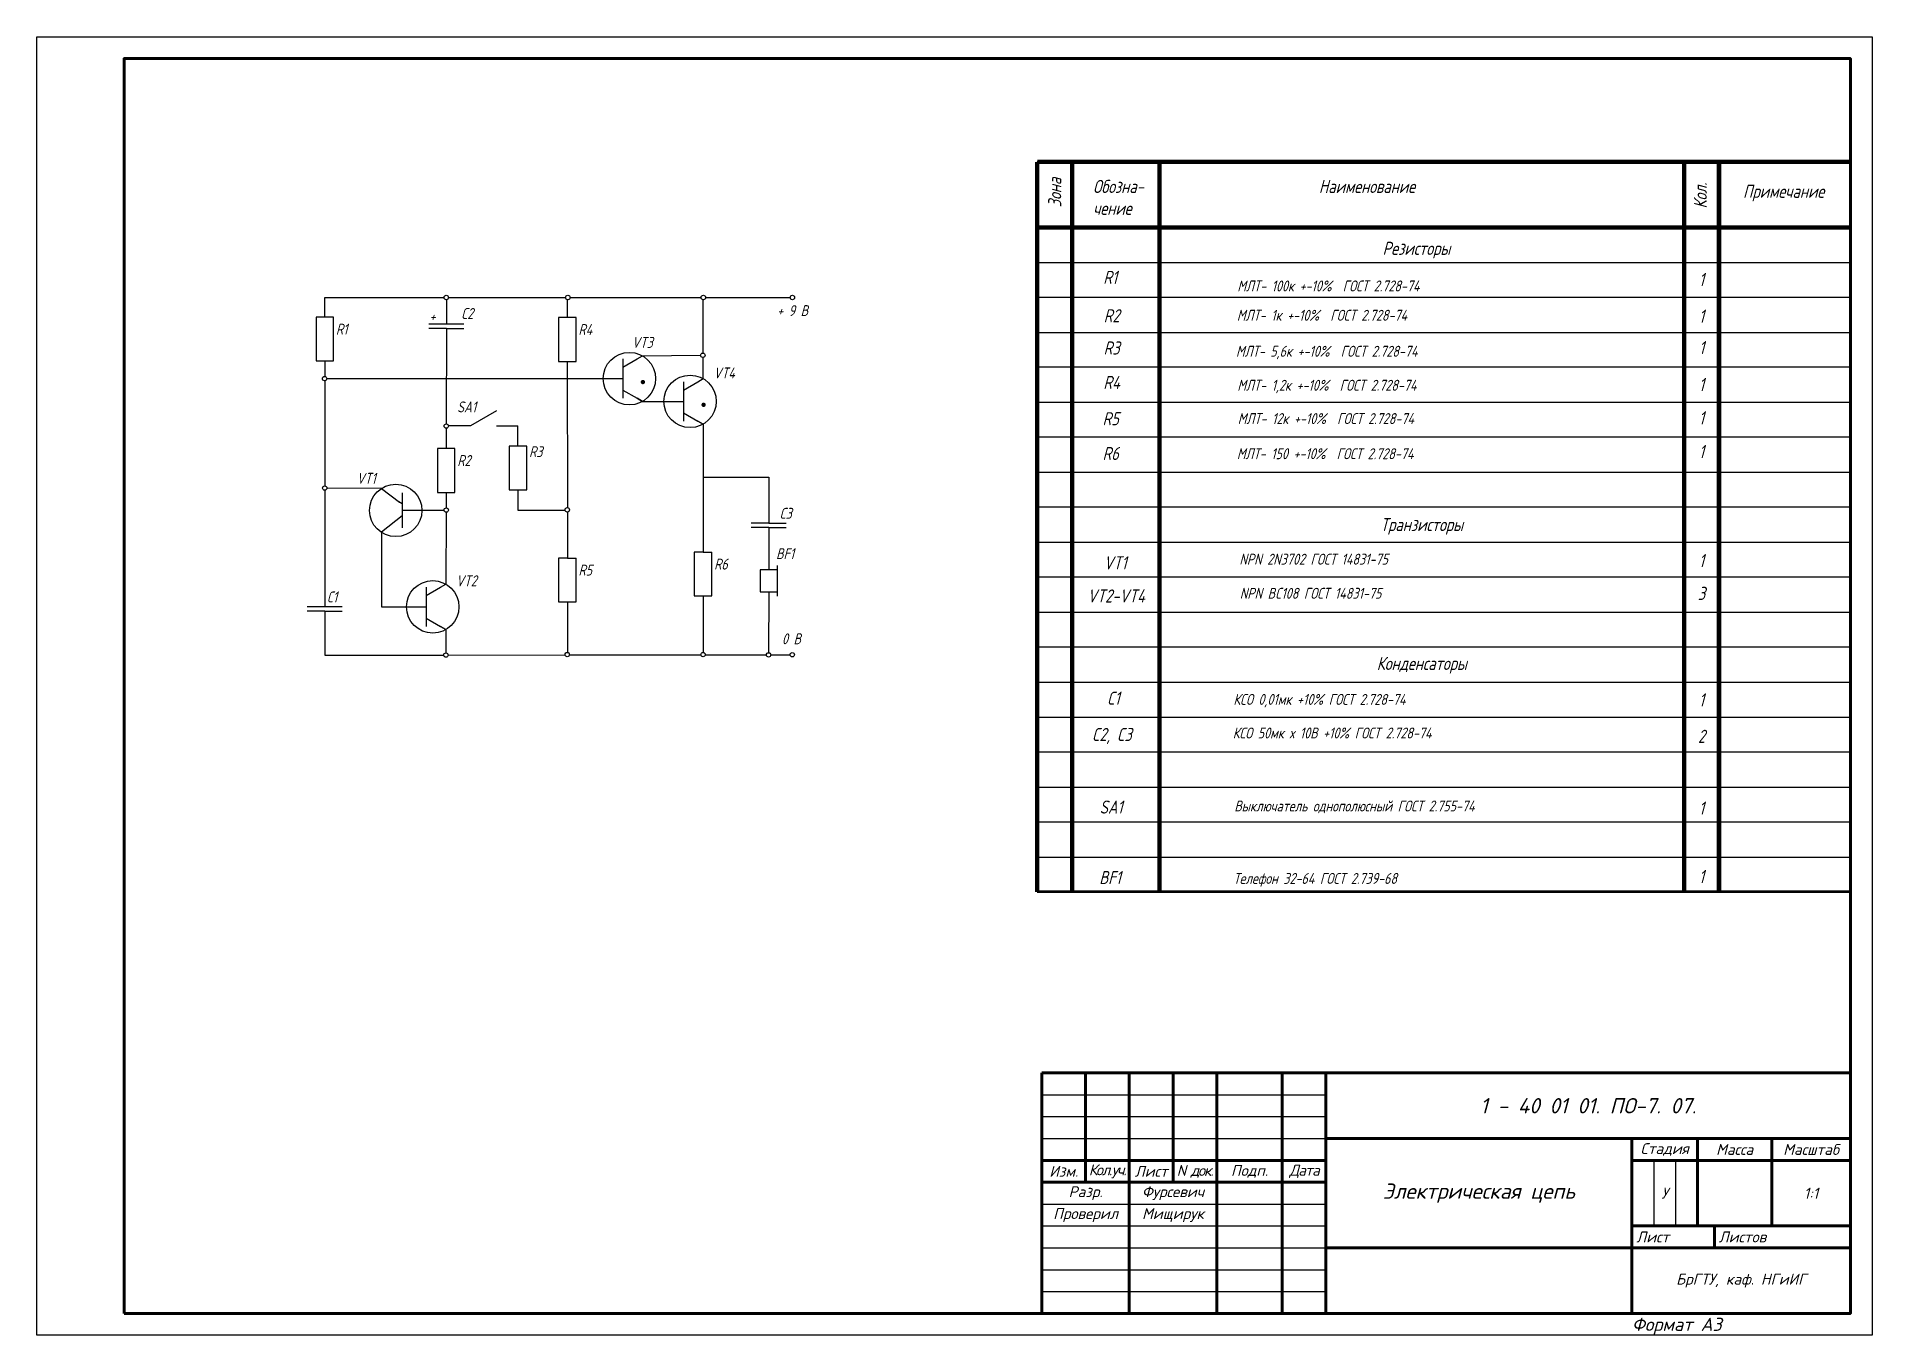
# Model space of a CAD drawing. Header units: millimetres. Extents: x -2 to 3464, y -388 to 765.
# Drawn here: x 3044.5 to 3464.5, y -367.8 to -70.8 of the extents above; entities that cross this region are included whole.
import ezdxf

# ---------------------------------------------------------------- set-up
doc = ezdxf.new("R2010")
doc.units = ezdxf.units.MM
doc.styles.add('DIMENTION', font='isocpeur.ttf', dxfattribs={"width": 0.8, "oblique": 15})
doc.styles.add('GOST-2.304_Type-B', font='isocpeui.ttf')

msp = doc.modelspace()

# ---------------------------------------------------------------- texts
at = {"color": 7, "style": 'GOST-2.304_Type-B'}
msp.add_text('Формат A3', height=3, dxfattribs=at).set_placement((3409.47, -366.778))
at = {"color": 7, "lineweight": -3, "attachment_point": 1, "style": 'DIMENTION'}
for s, width, insert, char_height, rotation in [('Зона', 38.00147, (3275.911, -109.797), 3, 90), ('Кол.', 57.95832, (3423.627, -110.082), 3, 90), ('+', 11.94641, (3136.222, -136.496), 2.5, 180)]:
    msp.add_mtext_dynamic_manual_height_columns(s, width=width, gutter_width=12.5, heights=[0], dxfattribs=dict(at, insert=insert, char_height=char_height, rotation=rotation))
for s, width, heights, insert, char_height in [('Обозна-\\Pчение', 17.26878, [0], (3286.186, -103.522), 3), ('\\pxqc;Наименование', 94.9085, [0], (3301.393, -103.522), 3), ('Примечание', 20.02591, [0], (3434.901, -104.628), 3), ('Резисторы', 32.49746, [0], (3352.414, -117.685), 3), ('R1', 15.33552, [0], (3288.503, -124.316), 3), ('\\pxqc;1', 8, [0], (3421.393, -124.799), 3), (' МЛТ- 100к +-10%  ГОСТ 2.728-74', 58.68919, [0], (3317.905, -126.527), 2.5), ('С2', 2.78696, [0], (3141.641, -132.831), 2.5), ('+ 9 B', 11.48784, [2.861], (3213.877, -132.171), 2.5), ('R2', 7.82267, [0], (3288.609, -133.09), 3), (' МЛТ- 1к +-10%  ГОСТ 2.728-74', 58.68919, [0], (3317.803, -133.234), 2.5), ('\\pxqc;1', 8, [0], (3421.393, -133.189), 3), ('R1', 29.39532, [0], (3112.93, -136.411), 2.5), ('R4', 29.39532, [0], (3168.418, -136.496), 2.5), ('VT3', 6.06857, [0], (3180.661, -139.45), 2.5), ('\\pxqc; R3', 20, [0], (3279.654, -140.47), 3), (' МЛТ- 5,6к +-10%  ГОСТ 2.728-74', 58.68919, [0], (3317.599, -141.466), 2.5), ('\\pxqc;1', 8.0569, [0], (3421.393, -140.377), 3), ('VT4', 6.06857, [0], (3199.326, -146.429), 2.5), ('R4', 5.91971, [0], (3288.521, -148.35), 3), (' МЛТ- 1,2к +-10%  ГОСТ 2.728-74', 58.68919, [0], (3317.905, -149.241), 2.5), ('\\pxqc;1', 8, [0], (3421.393, -148.827), 3), ('SA1', 6.06857, [0], (3140.657, -154.193), 2.5), ('R5', 14.54487, [0], (3288.343, -156.642), 3), (' МЛТ- 12к +-10%  ГОСТ 2.728-74', 58.68919, [0], (3318.006, -156.863), 2.5), ('\\pxqc;1', 8, [0], (3421.393, -156.456), 3), ('R2', 29.39532, [0], (3140.712, -166.458), 2.5), ('R3', 29.39532, [0], (3157.128, -164.434), 2.5), ('R6', 14.54487, [0], (3288.343, -164.601), 3), (' МЛТ- 150 +-10%  ГОСТ 2.728-74', 71.24443, [0], (3317.802, -164.901), 2.5), ('\\pxqc;1', 8, [0], (3421.393, -164.166), 3), ('VT1', 6.06857, [0], (3117.678, -170.531), 2.5), ('С3', 2.78696, [0], (3214.494, -178.534), 2.5), ('\\pxqc;Транзисторы', 120, [0], (3301.393, -180.853), 3), ('BF1', 6.06857, [0], (3213.636, -187.766), 2.5), ('R5', 29.39532, [0], (3168.434, -191.52), 2.5), ('R6', 29.39532, [0], (3199.476, -190.151), 2.5), ('VT1', 36.18738, [0], (3288.607, -189.602), 3), ('\\pxqc;NPN 2N3702 ГОСТ 14831-75', 37.29559, [0], (3318.007, -189.023), 2.5), ('\\pxqc;1', 8, [0], (3421.393, -189.1), 3), ('VT2', 6.06857, [0], (3140.413, -193.963), 2.5), ('VT2-VT4', 6.60315, [0], (3284.866, -197.182), 3), ('\\pxqc;NPN BC108 ГОСТ 14831-75', 36.07278, [0], (3317.905, -196.826), 2.5), ('\\pxqc;3', 8, [0], (3421.393, -196.6), 3), ('С1', 2.78696, [0], (3110.911, -197.656), 2.5), ('0 B', 6.06857, [0], (3214.995, -207.236), 2.5), ('\\pxqc;Конденсаторы', 120, [0], (3301.393, -212.62), 3), ('C1', 30.51678, [0], (3289.349, -220.565), 3), ('КСО 0,01мк +10% ГОСТ 2.728-74', 66.78989, [0], (3318.293, -221.097), 2.5), ('\\pxqc;1', 8, [0], (3421.393, -220.964), 3), ('C2, C3', 30.51678, [0], (3285.902, -228.867), 3), ('КСО 50мк х 10В +10% ГОСТ 2.728-74', 66.78989, [0], (3318.14, -228.779), 2.5), ('\\pxqc;2', 8, [0], (3421.393, -229.283), 3), ('SA1', 18.533, [0], (3287.676, -245.465), 3), ('Выключатель однополюсный ГОСТ 2.755-74', 74.11475, [0], (3318.49, -245.476), 2.5), ('\\pxqc;1', 8, [0], (3421.393, -245.705), 3), ('BF1', 9.09736, [0], (3287.584, -261.59), 3), ('Телефон 32-64 ГОСТ 2.739-68', 59.42331, [0], (3318.293, -262.042), 2.5), ('\\pxqc;1', 8, [0], (3421.393, -261.364), 3)]:
    msp.add_mtext_dynamic_manual_height_columns(s, width=width, gutter_width=12.5, heights=heights, dxfattribs=dict(at, insert=insert, char_height=char_height))
at = {"color": 7, "linetype": 'Continuous', "style": 'GOST-2.304_Type-B'}
for s, insert, char_height, width, attachment_point in [('1 - 40 01 01. ПО-7. 07. ', (3399.47, -315.278), 3.5, 117, 5), ('Стадия', (3416.97, -325.278), 2.5, 13, 5), ('Масса', (3432.97, -325.278), 2.5, 15, 5), ('Масштаб', (3450.47, -325.278), 2.5, 16, 5), ('Изм.', (3279.47, -330.278), 2.5, 8, 5), ('{\\T0.8;Кол.уч.}', (3289.47, -330.278), 2.5, 9, 5), ('Лист', (3299.47, -330.278), 2.5, 8, 5), ('{\\T0.8;N док.}', (3309.47, -330.278), 2.5, 9, 5), ('Подп.', (3321.97, -330.278), 2.5, 13, 5), ('{\\T0.9;Дата}', (3334.47, -330.278), 2.5, 8, 5), ('Разр.', (3284.47, -335.278), 2.5, 18, 5), ('Фурсевич', (3304.47, -335.278), 2.5, 18, 5), ('\\pxqc;Электрическая цепь', (3374.47, -335.278), 3.5, 67, 5), ('У', (3416.97, -335.278), 2.5, 3, 5), ('1:1', (3450.47, -335.278), 2.5, 16, 5), ('Проверил', (3284.47, -340.278), 2.5, 18, 5), ('Мищирук', (3304.47, -340.278), 2.5, 18, 5), ('Лист', (3410.47, -345.278), 2.5, 16.86364, 4), ('Листов', (3429.333, -345.278), 2.5, 29.13636, 4), ('БрГТУ, каф. НГиИГ', (3434.47, -355.278), 2.5, 48, 5)]:
    msp.add_mtext(s, dxfattribs=dict(at, insert=insert, char_height=char_height, width=width, attachment_point=attachment_point))

# ---------------------------------------------------------------- hatches: boundary and pattern name
at = {"lineweight": -3}
h = msp.add_hatch(color=7, dxfattribs=at)
h.set_gradient(color1=(255, 255, 255), tint=1)
h.paths.add_polyline_path([(3183.671, -149.766, 1), (3182.671, -149.766, 1)])
h = msp.add_hatch(color=7, dxfattribs=at)
h.set_gradient(color1=(255, 255, 255), tint=1)
h.paths.add_polyline_path([(3197.555, -154.962, 1), (3196.555, -154.962, 1)])

# ---------------------------------------------------------------- linework, layer by layer
at = {"color": 7, "lineweight": -3}
for p, q in [((3459.393, -99.392), (3273.393, -99.392)), ((3273.393, -99.392), (3273.393, -255.083)), ((3273.393, -99.392), (3273.393, -114.392)), ((3273.393, -99.392), (3281.393, -99.392)), ((3281.393, -99.392), (3281.393, -255.083)), ((3281.393, -99.392), (3301.393, -99.392)), ((3301.393, -99.392), (3301.393, -255.083)), ((3301.393, -99.392), (3421.393, -99.392)), ((3421.393, -99.392), (3421.393, -255.083)), ((3421.393, -99.392), (3429.393, -99.392)), ((3429.393, -99.392), (3429.393, -255.083)), ((3273.393, -114.392), (3459.393, -114.392)), ((3273.393, -114.392), (3273.393, -122.392)), ((3273.393, -122.392), (3459.393, -122.392)), ((3459.393, -122.392), (3459.393, -130.392)), ((3138.203, -130.921), (3138.2, -136.496)), ((3459.393, -130.392), (3273.393, -130.392)), ((3273.393, -130.392), (3273.393, -138.392)), ((3142.2, -136.496), (3134.2, -136.496)), ((3138.2, -137.496), (3134.2, -137.496)), ((3138.2, -137.496), (3142.2, -137.496)), ((3273.393, -138.392), (3459.393, -138.392)), ((3459.393, -138.392), (3459.393, -138.392)), ((3459.393, -138.392), (3459.393, -146.392)), ((3178.58, -144.482), (3178.58, -153.482)), ((3178.58, -146.384), (3181.874, -144.482)), ((3181.874, -144.482), (3183.08, -143.786)), ((3459.393, -146.392), (3273.393, -146.392)), ((3273.393, -146.392), (3273.393, -154.392)), ((3174.08, -148.982), (3178.58, -148.982)), ((3178.58, -148.982), (3178.58, -151.58)), ((3192.463, -149.678), (3192.463, -158.678)), ((3192.463, -151.58), (3195.758, -149.678)), ((3195.758, -149.678), (3196.963, -148.982)), ((3178.58, -151.58), (3181.874, -153.482)), ((3181.874, -153.482), (3183.08, -154.178)), ((3192.463, -154.178), (3192.463, -156.776)), ((3273.393, -154.392), (3459.393, -154.392)), ((3459.393, -154.392), (3459.393, -162.392)), ((3192.463, -156.776), (3195.758, -158.678)), ((3195.758, -158.678), (3196.963, -159.374)), ((3459.393, -162.392), (3273.393, -162.392)), ((3273.393, -162.392), (3273.393, -170.392)), ((3273.393, -170.392), (3459.393, -170.392)), ((3459.393, -170.392), (3459.393, -178.392)), ((3459.393, -178.392), (3273.393, -178.392)), ((3273.393, -178.392), (3273.393, -186.392)), ((3273.393, -186.392), (3459.393, -186.392)), ((3459.393, -186.392), (3459.393, -194.392)), ((3133.584, -196.681), (3133.584, -205.681)), ((3133.584, -198.583), (3136.879, -196.681)), ((3136.879, -196.681), (3138.084, -195.985)), ((3459.393, -194.392), (3273.393, -194.392)), ((3273.393, -194.392), (3273.393, -202.392)), ((3114.39, -201.178), (3106.39, -201.178)), ((3133.584, -201.181), (3133.584, -203.779)), ((3110.39, -202.178), (3106.39, -202.178)), ((3110.39, -202.178), (3114.39, -202.178)), ((3110.39, -202.178), (3110.39, -212.199)), ((3133.584, -203.779), (3136.879, -205.681)), ((3136.879, -205.681), (3138.084, -206.377)), ((3273.393, -202.392), (3459.393, -202.392)), ((3459.393, -202.392), (3459.393, -210.392)), ((3459.393, -210.392), (3273.393, -210.392)), ((3273.393, -210.392), (3273.393, -218.392)), ((3273.393, -218.392), (3459.393, -218.392)), ((3273.393, -218.392), (3273.393, -226.392)), ((3273.393, -226.392), (3459.393, -226.392)), ((3459.393, -226.392), (3459.393, -234.392)), ((3459.393, -234.392), (3273.393, -234.392)), ((3273.393, -234.392), (3273.393, -242.392)), ((3273.393, -242.392), (3459.393, -242.392)), ((3459.393, -242.392), (3459.393, -250.392)), ((3459.393, -250.392), (3273.393, -250.392)), ((3273.393, -250.392), (3273.393, -258.392)), ((3273.393, -258.392), (3459.393, -258.392)), ((3459.393, -258.392), (3459.393, -266.392)), ((3273.393, -266.392), (3273.393, -266.392))]:
    msp.add_line(p, q, dxfattribs=at)
at = {"color": 7}
for p, q in [((3110.385, -134.942), (3110.385, -130.422)), ((3110.385, -130.422), (3137.675, -130.422)), ((3138.675, -130.408), (3165.493, -130.421)), ((3156.274, -130.422), (3165.493, -130.422)), ((3165.916, -134.942), (3165.916, -130.966)), ((3166.493, -130.422), (3196.501, -130.425)), ((3196.964, -143.15), (3197, -130.925)), ((3197.501, -130.425), (3216.888, -130.425)), ((3108.385, -134.942), (3108.385, -144.942)), ((3112.385, -134.942), (3108.385, -134.942)), ((3112.385, -144.942), (3112.385, -134.942)), ((3138.2, -137.496), (3138.173, -159.335)), ((3163.873, -135.027), (3163.873, -145.027)), ((3167.873, -135.027), (3163.873, -135.027)), ((3167.873, -145.027), (3167.873, -135.027)), ((3108.385, -144.942), (3112.385, -144.942)), ((3110.385, -144.942), (3110.385, -148.485)), ((3163.873, -145.027), (3167.873, -145.027)), ((3165.873, -145.027), (3165.884, -178.485)), ((3183.08, -143.786), (3196.388, -143.648)), ((3196.963, -148.982), (3196.964, -144.138)), ((3110.385, -149.479), (3110.385, -173.5)), ((3110.829, -148.982), (3178.58, -148.982)), ((3183.08, -154.178), (3192.463, -154.178)), ((3149.704, -156.31), (3143.704, -159.81)), ((3196.963, -159.374), (3196.979, -188.682)), ((3138.172, -160.334), (3138.166, -164.989)), ((3143.704, -159.81), (3138.691, -159.811)), ((3149.704, -159.81), (3154.583, -159.81)), ((3154.583, -164.386), (3154.583, -159.81)), ((3136.166, -164.989), (3136.166, -174.989)), ((3140.166, -164.989), (3136.166, -164.989)), ((3140.166, -174.989), (3140.166, -164.989)), ((3152.583, -164.386), (3152.583, -174.386)), ((3156.583, -164.386), (3152.583, -164.386)), ((3156.583, -174.386), (3156.583, -164.386)), ((3196.971, -171.483), (3211.972, -171.483)), ((3211.972, -171.483), (3211.972, -182.056)), ((3110.385, -174.5), (3110.385, -201.181)), ((3123.367, -174.122), (3110.875, -174.013)), ((3123.367, -174.122), (3127.515, -177.269)), ((3128.117, -175.122), (3128.117, -183.122)), ((3136.166, -174.989), (3140.166, -174.989)), ((3138.166, -174.989), (3138.156, -178.549)), ((3152.583, -174.386), (3156.583, -174.386)), ((3154.583, -174.386), (3154.584, -179.032)), ((3128.117, -180.372), (3123.367, -184.122)), ((3137.617, -179.122), (3128.117, -179.122)), ((3138.153, -179.549), (3138.107, -195.998)), ((3154.584, -179.045), (3165.37, -179.037)), ((3165.885, -179.484), (3165.888, -190.052)), ((3123.367, -184.122), (3123.367, -201.181)), ((3211.972, -182.056), (3207.972, -182.056)), ((3211.972, -183.056), (3207.972, -183.056)), ((3211.972, -182.056), (3215.972, -182.056)), ((3211.972, -183.056), (3215.972, -183.056)), ((3211.972, -183.056), (3211.972, -192.721)), ((3196.93, -188.682), (3194.93, -188.682)), ((3194.93, -188.682), (3194.93, -198.682)), ((3196.93, -188.682), (3198.93, -188.682)), ((3198.93, -198.682), (3198.93, -188.682)), ((3165.888, -190.052), (3163.888, -190.052)), ((3163.888, -190.052), (3163.888, -200.052)), ((3165.888, -190.052), (3167.888, -190.052)), ((3167.888, -200.052), (3167.888, -190.052)), ((3211.972, -192.721), (3209.972, -192.721)), ((3209.972, -192.721), (3209.972, -197.721)), ((3213.972, -192.721), (3211.972, -192.721)), ((3213.972, -198.721), (3213.972, -191.721)), ((3123.367, -201.181), (3133.584, -201.181)), ((3163.888, -200.052), (3167.888, -200.052)), ((3165.888, -200.052), (3165.883, -211.583)), ((3194.93, -198.682), (3198.93, -198.682)), ((3196.93, -198.682), (3196.933, -211.605)), ((3209.972, -197.721), (3213.972, -197.721)), ((3211.972, -197.721), (3211.932, -211.659)), ((3138.084, -206.377), (3138.087, -211.708)), ((3110.39, -212.199), (3137.587, -212.199)), ((3138.587, -212.199), (3165.377, -212.17)), ((3166.362, -212.169), (3196.436, -212.162)), ((3197.429, -212.162), (3211.431, -212.159)), ((3212.431, -212.158), (3216.856, -212.157))]:
    msp.add_line(p, q, dxfattribs=at)
at = {"color": 7, "lineweight": 60}
for p in [(3459.47, -252.778), (3274.47, -307.778)]:
    msp.add_line(p, (3459.47, -307.778), dxfattribs=at)
at = {"color": 7, "lineweight": 53}
msp.add_line((3459.393, -266.392), (3273.393, -266.392), dxfattribs=at)
at = {"color": 7, "linetype": 'Continuous', "lineweight": 60}
for p, q in [((3274.47, -307.778), (3459.47, -307.778)), ((3274.47, -307.778), (3274.47, -362.778)), ((3284.47, -307.778), (3284.47, -332.778)), ((3294.47, -307.778), (3294.47, -362.778)), ((3304.47, -307.778), (3304.47, -332.778)), ((3314.47, -307.778), (3314.47, -362.778)), ((3329.47, -307.778), (3329.47, -362.778)), ((3339.47, -307.778), (3339.47, -362.778)), ((3459.47, -307.778), (3459.47, -362.778)), ((3339.47, -322.778), (3459.47, -322.778)), ((3409.47, -322.778), (3409.47, -362.778)), ((3424.47, -322.778), (3424.47, -342.778)), ((3441.47, -322.778), (3441.47, -342.778)), ((3274.47, -327.778), (3339.47, -327.778)), ((3409.47, -327.778), (3459.47, -327.778)), ((3274.47, -332.778), (3339.47, -332.778)), ((3409.47, -342.778), (3459.47, -342.778)), ((3428.333, -342.778), (3428.333, -347.778)), ((3339.47, -347.778), (3459.47, -347.778)), ((3274.47, -362.778), (3459.47, -362.778))]:
    msp.add_line(p, q, dxfattribs=at)
at = {"color": 7, "linetype": 'Continuous'}
for p, q in [((3274.47, -312.778), (3339.47, -312.778)), ((3274.47, -317.778), (3339.47, -317.778)), ((3274.47, -322.778), (3339.47, -322.778)), ((3414.47, -327.778), (3414.47, -342.778)), ((3419.47, -327.778), (3419.47, -342.778)), ((3274.47, -337.778), (3339.47, -337.778)), ((3274.47, -342.778), (3339.47, -342.778)), ((3274.47, -347.778), (3339.47, -347.778)), ((3274.47, -352.778), (3339.47, -352.778)), ((3274.47, -357.778), (3339.47, -357.778))]:
    msp.add_line(p, q, dxfattribs=at)
at = {"color": 7}
msp.add_lwpolyline([(3044.47, -367.778), (3044.47, -70.778), (3464.47, -70.778), (3464.47, -367.778), (3044.47, -367.778)], dxfattribs=at)
at = {"color": 7, "lineweight": 60}
msp.add_lwpolyline([(3064.47, -362.778), (3064.47, -75.778), (3459.47, -75.778), (3459.47, -362.778), (3064.47, -362.778)], dxfattribs=at)
at = {"color": 7, "lineweight": -3}
for points, const_width in [([(3273.393, -99.392), (3273.393, -255.083)], 1), ([(3459.393, -99.392), (3273.393, -99.392)], 1), ([(3459.393, -99.392), (3273.393, -99.392)], 0.3), ([(3281.393, -99.392), (3281.393, -114.392)], 1), ([(3301.393, -99.392), (3301.393, -114.392)], 1), ([(3421.393, -99.392), (3421.393, -114.392)], 1), ([(3429.393, -99.392), (3429.393, -114.392)], 1), ([(3273.393, -114.392), (3459.393, -114.392)], 1), ([(3281.393, -114.392), (3281.393, -162.392)], 1), ([(3301.393, -114.392), (3301.393, -162.392)], 1), ([(3421.393, -114.392), (3421.393, -162.392)], 1), ([(3429.393, -114.392), (3429.393, -162.392)], 1), ([(3281.393, -162.392), (3281.393, -255.083)], 1), ([(3301.393, -162.392), (3301.393, -255.083)], 1), ([(3421.393, -162.392), (3421.393, -255.083)], 1), ([(3429.393, -162.392), (3429.393, -255.083)], 1), ([(3273.393, -250.392), (3273.393, -266.392)], 1), ([(3281.393, -250.392), (3281.393, -266.392)], 1), ([(3301.393, -250.392), (3301.393, -266.392)], 1), ([(3421.393, -250.392), (3421.393, -266.392)], 1), ([(3429.393, -250.392), (3429.393, -266.392)], 1)]:
    msp.add_lwpolyline(points, dxfattribs=dict(at, const_width=const_width))
for points in [[(3183.08, -154.178), (3181.874, -153.482)], [(3196.963, -159.374), (3195.758, -158.678)], [(3128.117, -177.617), (3126.912, -176.921)], [(3138.084, -206.377), (3136.879, -205.681)]]:
    msp.add_lwpolyline(points, dxfattribs=at)
for centre, radius in [((3138.175, -130.422), 0.5), ((3165.993, -130.421), 0.5), ((3197.001, -130.425), 0.5), ((3217.388, -130.425), 0.5), ((3180.08, -148.982), 6), ((3196.888, -143.644), 0.5), ((3110.329, -148.982), 0.5), ((3193.963, -154.178), 6), ((3138.192, -159.835), 0.5), ((3110.375, -174), 0.5), ((3138.162, -179.049), 0.5), ((3165.867, -178.984), 0.5), ((3135.084, -201.181), 6), ((3138.087, -212.208), 0.5), ((3165.87, -212.083), 0.5), ((3196.933, -212.105), 0.5), ((3211.931, -212.159), 0.5), ((3217.355, -212.126), 0.5)]:
    msp.add_circle(centre, radius, dxfattribs=at)
at = {"color": 7}
msp.add_circle((3126.617, -179.122), 6, dxfattribs=at)

msp.set_redraw_order([(e.dxf.handle, doc.entitydb.next_handle()) for e in msp.query("TEXT MTEXT ATTDEF DIMENSION ARC_DIMENSION")])  # texts and dimensions are drawn at this point

doc.saveas('drawing.dxf')
